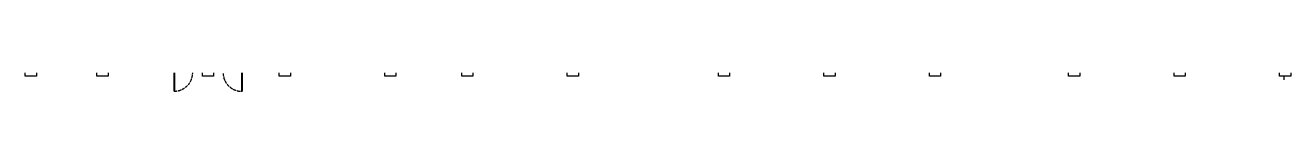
# Model space of a CAD drawing. Header units: centimetres. Extents: x 5373 to 12554, y -7923 to 4675.
# Drawn here: x 6350 to 11209, y -4955 to -4884 of the extents above; entities that cross this region are included whole.
import ezdxf

# ---------------------------------------------------------------- set-up
doc = ezdxf.new("R2010")
doc.units = ezdxf.units.CM
doc.linetypes.add('ACAD_ISO02W100', pattern=[15, 12, -3])

msp = doc.modelspace()

# ---------------------------------------------------------------- linework, layer by layer
for p, q in [((6921.16, -4955.41), (6921.16, -4883.91)), ((6924.16, -4955.41), (6924.16, -4883.91)), ((7181.27, -4955.41), (7181.27, -4883.91)), ((7184.27, -4955.41), (7184.27, -4883.91)), ((11182.21, -4896.91), (11182.21, -4911.48))]:
    msp.add_line(p, q)
at = {"linetype": 'Continuous'}
for p, q in [((6924.16, -4955.41), (6921.16, -4955.41)), ((7184.27, -4955.41), (7181.27, -4955.41))]:
    msp.add_line(p, q, dxfattribs=at)
at = {"linetype": 'ACAD_ISO02W100'}
for centre, radius, start, end in [((6921.59, -4883.91), 71.07, 270, 0), ((7181.27, -4883.61), 71.79, 182.39489, 270)]:
    msp.add_arc(centre, radius, start, end, dxfattribs=at)
at = {"layer": 'Defpoints', "linetype": 'Continuous'}
for points in [[(6393, -4883.91), (6393, -4896.91), (6350, -4896.91), (6350, -4883.91)], [(6668, -4883.91), (6668, -4896.91), (6625, -4896.91), (6625, -4883.91)], [(7073, -4883.91), (7073, -4896.91), (7030, -4896.91), (7030, -4883.91)], [(7368, -4883.91), (7368, -4896.91), (7325, -4896.91), (7325, -4883.91)], [(7773, -4883.91), (7773, -4896.91), (7730, -4896.91), (7730, -4883.91)], [(8068.5, -4883.91), (8068.5, -4896.91), (8025.5, -4896.91), (8025.5, -4883.91)], [(8473.5, -4883.91), (8473.5, -4896.91), (8430.5, -4896.91), (8430.5, -4883.91)], [(9054.5, -4883.91), (9054.5, -4896.91), (9011.5, -4896.91), (9011.5, -4883.91)], [(9459.5, -4883.91), (9459.5, -4896.91), (9416.5, -4896.91), (9416.5, -4883.91)], [(9864.5, -4883.91), (9864.5, -4896.91), (9821.5, -4896.91), (9821.5, -4883.91)], [(10398.71, -4883.91), (10398.71, -4896.91), (10355.71, -4896.91), (10355.71, -4883.91)], [(10803.71, -4883.91), (10803.71, -4896.91), (10760.71, -4896.91), (10760.71, -4883.91)], [(11208.71, -4883.91), (11208.71, -4896.91), (11165.71, -4896.91), (11165.71, -4883.91)]]:
    msp.add_lwpolyline(points, dxfattribs=at)

doc.saveas('drawing.dxf')
